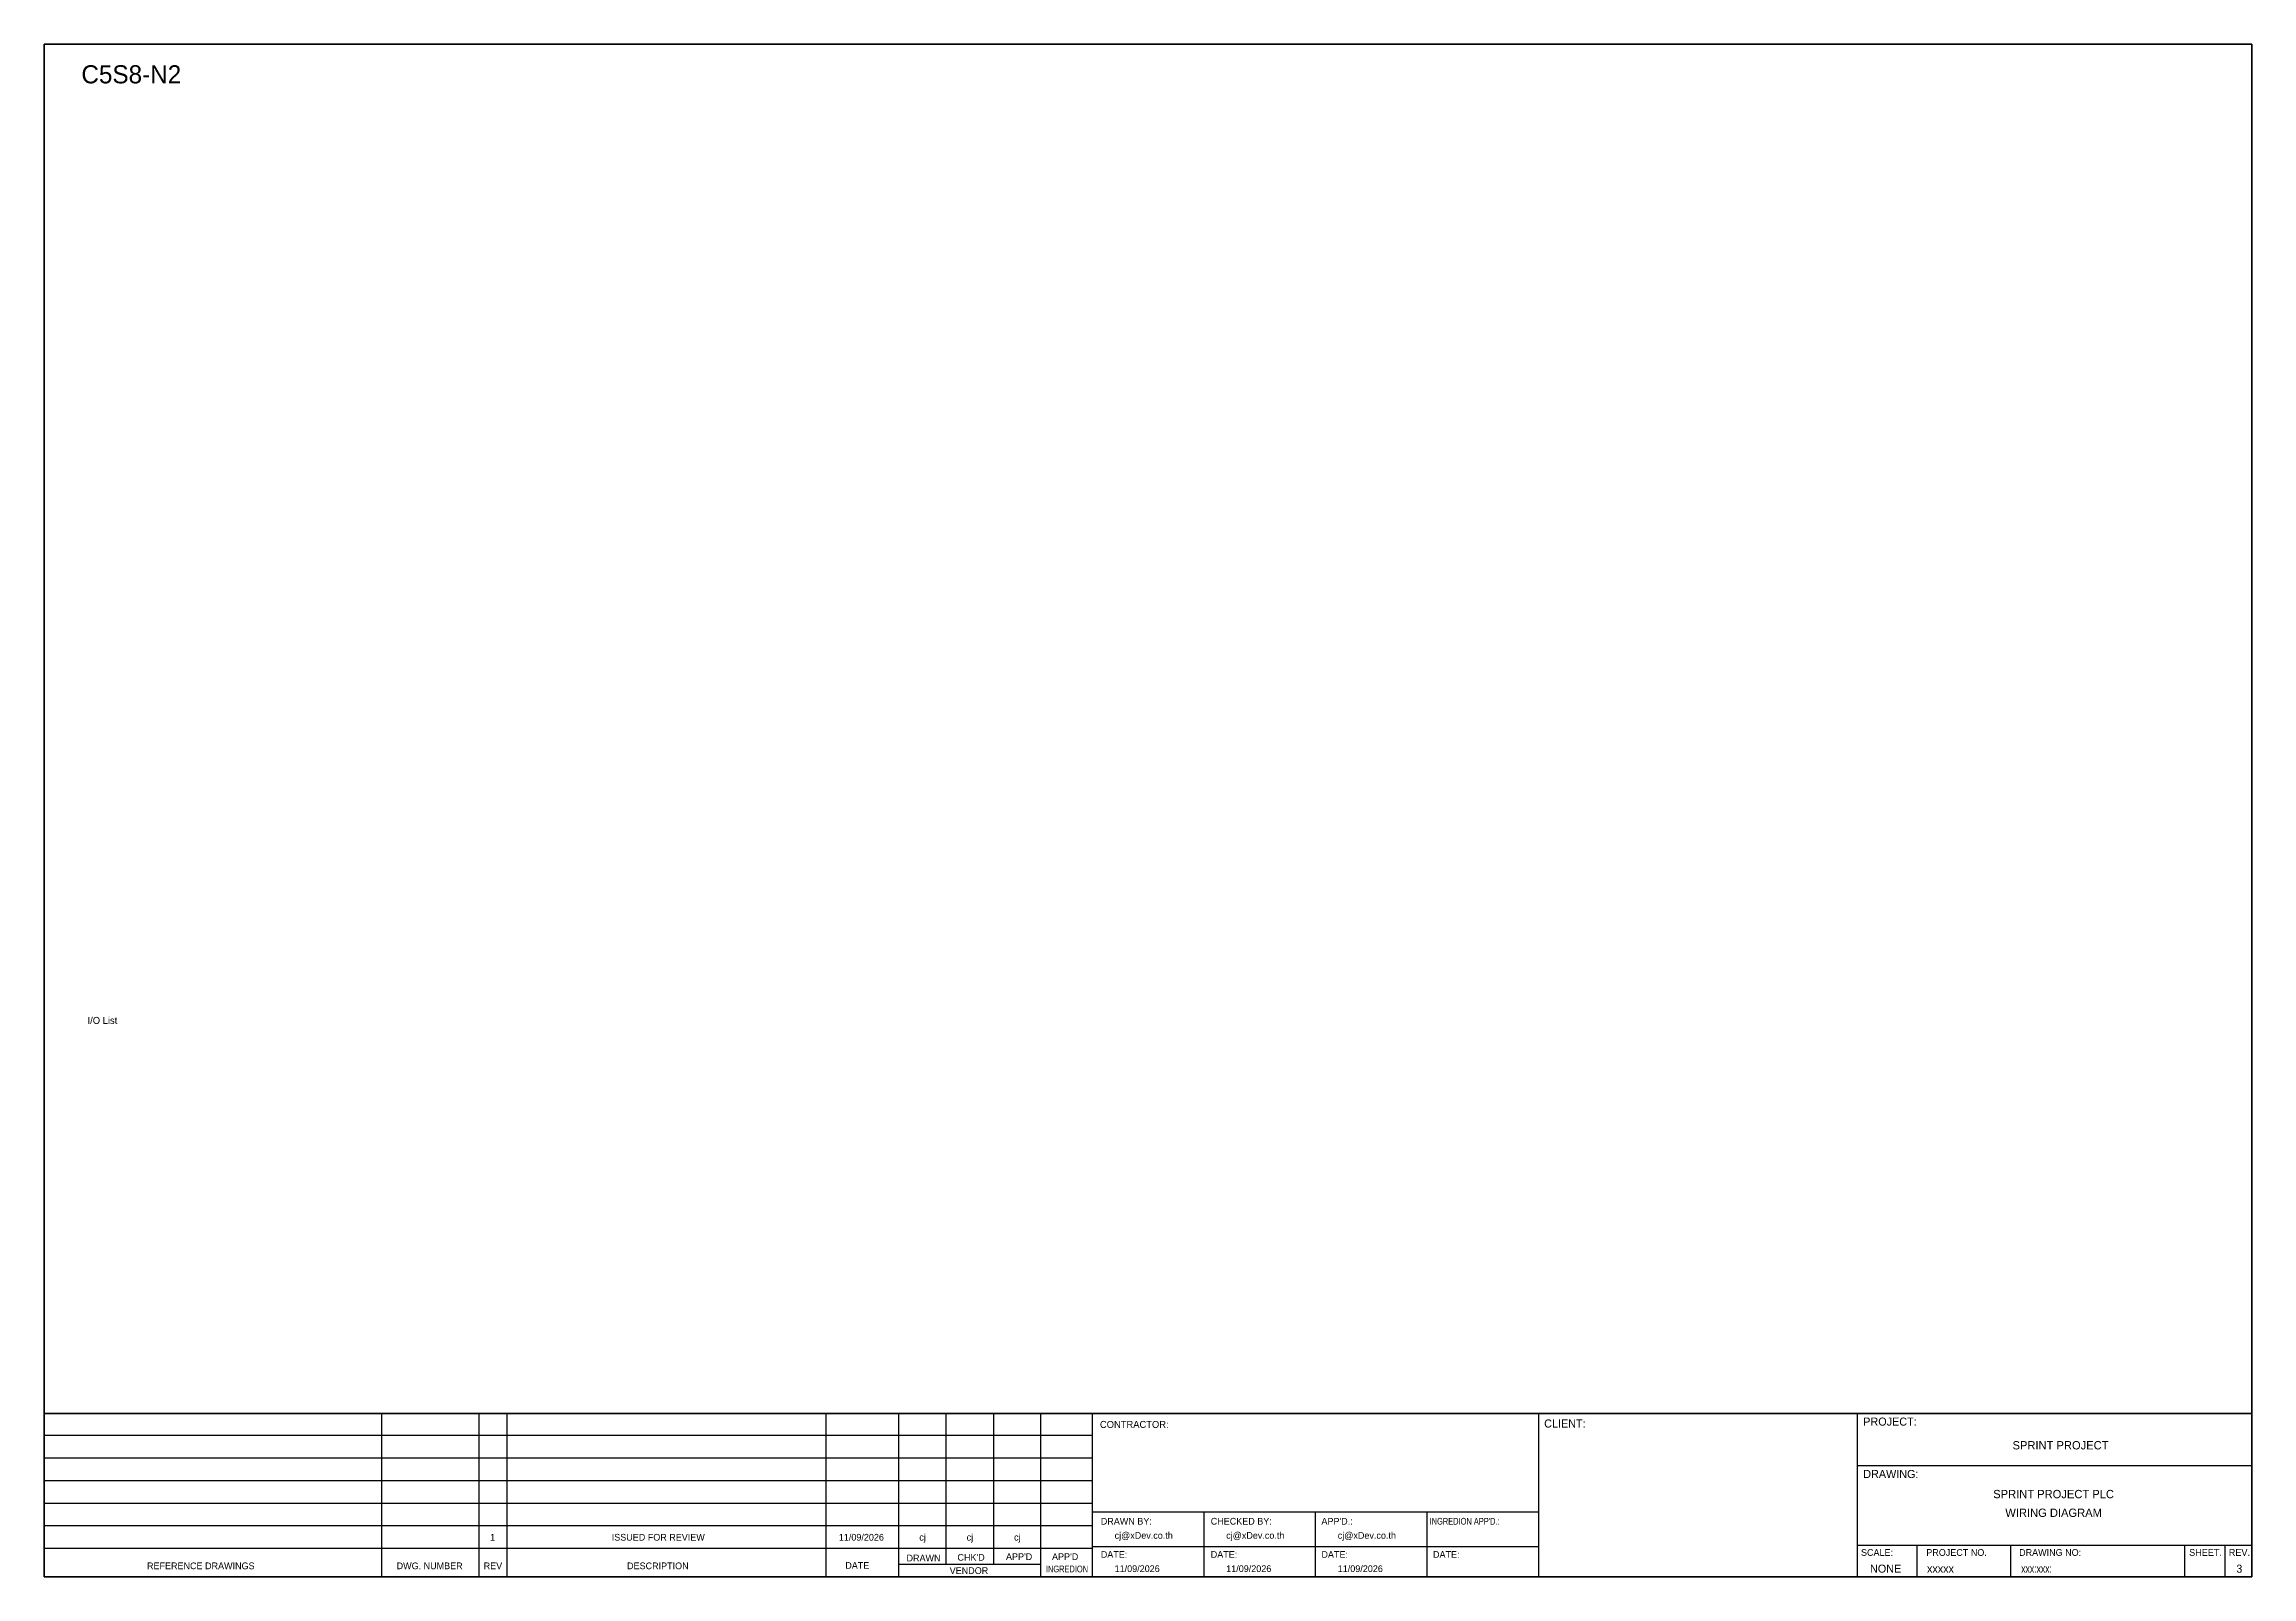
# Model space of a CAD drawing. Header units: metres. Extents: x 0 to 20667, y -39055 to 2704.
# Drawn here: x 0 to 3893, y -39055 to -36351 of the extents above; entities that cross this region are included whole.
import ezdxf
from ezdxf.enums import TextEntityAlignment as Align

# ---------------------------------------------------------------- set-up
doc = ezdxf.new("R2010")
doc.units = ezdxf.units.M

msp = doc.modelspace()

# ---------------------------------------------------------------- texts
at = {"color": 2}
msp.add_text('C5S8-N2', height=32, dxfattribs=at).set_placement((65.7, -36419.8))
at = {"color": 4, "ltscale": 100}
for s, p in [('SPRINT PROJECT', (3555.9, -38822.6)), ('SPRINT PROJECT PLC', (3543.7, -38908.7)), ('WIRING DIAGRAM', (3543.7, -38941.7))]:
    msp.add_text(s, height=14.693, dxfattribs=at).set_placement(p, align=Align.MIDDLE_CENTER)
at = {"layer": 'GT_1', "color": 4}
for s, p in [('CLIENT:', (2645.3, -38791.3)), ('PROJECT:', (3208, -38788)), ('DRAWING:', (3208, -38880.4))]:
    msp.add_text(s, height=14.25, dxfattribs=at).set_placement(p)
at = {"layer": 'MEMBER', "color": 4, "ltscale": 0.8}
for s, height, p in [('I/O List', 12.35, (76.6, -38079.2)), ('CONTRACTOR:', 12.35, (1861.9, -38792)), ('DRAWN BY:', 11.88, (1863.4, -38962.6)), ('CHECKED BY:', 11.875, (2057.3, -38962.6)), ("APP'D.:", 11.88, (2252.5, -38962.6)), ('DATE:', 11.88, (1863.4, -39021.2)), ('cj@xDev.co.th', 11.875, (1887.8, -38987.6)), ('DATE:', 11.88, (2057.3, -39021.2)), ('cj@xDev.co.th', 11.875, (2084.6, -38987.6)), ('DATE:', 11.88, (2252.5, -39021.2)), ('cj@xDev.co.th', 11.875, (2281.3, -38987.6)), ('DATE:', 11.88, (2449.3, -39021.2)), ('SCALE:', 11.88, (3204, -39017.7)), ('PROJECT NO.', 11.875, (3319.2, -39017.7)), ('DRAWING NO:', 11.875, (3482.9, -39017.7)), ('SHEET.', 12, (3782.7, -39017.7)), ('REV.', 12, (3852.6, -39017.7)), ('REFERENCE DRAWINGS', 11.875, (181.4, -39041.3)), ('DWG. NUMBER', 11.875, (621.6, -39041.3)), ('REV', 11.88, (775.1, -39041.3)), ('DESCRIPTION', 11.875, (1028, -39041.3)), ('DATE', 11.88, (1412.8, -39040.6)), ('DRAWN', 11.88, (1520.8, -39027.5)), ('VENDOR', 11.88, (1596.9, -39049.7)), ("CHK'D", 11.88, (1610.6, -39026.3)), ("APP'D", 11.88, (1696.2, -39025.1)), ("APP'D", 11.88, (1777.4, -39025.1)), ('11/09/2026', 11.88, (1887.8, -39046.3)), ('11/09/2026', 11.88, (2084.6, -39046.3)), ('11/09/2026', 11.88, (2281.3, -39046.3)), ('NONE', 14.23, (3220, -39047.4)), ('xxxxx', 14.23, (3320.4, -39047.4))]:
    msp.add_text(s, height=height, dxfattribs=at).set_placement(p)
at = {"layer": 'MEMBER', "color": 4, "ltscale": 0.8, "width": 0.8}
for s, height, p in [("INGREDION APP'D.:", 11.875, (2443.3, -38962.6)), ('INGREDION', 11.88, (1766.6, -39046.8)), ('xxx:xxx:', 14.23, (3486.6, -39047.4))]:
    msp.add_text(s, height=height, dxfattribs=at).set_placement(p)
at = {"layer": 'MEMBER', "color": 4, "ltscale": 0.8}
for s, height, p in [('1', 11.9, (790.9, -38984.9)), ('ISSUED FOR REVIEW', 11.875, (1083, -38984.9)), ('11/09/2026', 11.88, (1441.2, -38984.9)), ('cj', 11.88, (1549.1, -38984.9)), ('cj', 11.88, (1632.6, -38984.9)), ('cj', 11.88, (1716.2, -38984.9))]:
    msp.add_text(s, height=height, dxfattribs=at).set_placement(p, align=Align.MIDDLE_CENTER)
msp.add_text('3', height=14.2, dxfattribs=at).set_placement((3871.2, -39047.4), align=Align.CENTER)

# ---------------------------------------------------------------- linework, layer by layer
at = {"color": 4}
for p, q in [((3302.3, -38998.7), (3302.3, -39054.8)), ((3467.6, -38998.7), (3467.6, -39054.8))]:
    msp.add_line(p, q, dxfattribs=at)
at = {"color": 4, "ltscale": 0.5}
for p, q in [((3774.7, -38998.7), (3774.7, -39054.8)), ((3774.7, -38998.7), (3774.7, -39054.8)), ((3845.9, -38998.7), (3845.9, -39054.8)), ((3845.9, -38998.7), (3845.9, -39054.8))]:
    msp.add_line(p, q, dxfattribs=at)
at = {"layer": 'GT_1', "color": 4}
for p, q in [((595.4, -39054.8), (595.4, -38766.6)), ((767.3, -39054.8), (767.3, -38766.6)), ((816.4, -39054.8), (816.4, -38766.6)), ((1379.1, -39054.8), (1379.1, -38766.6)), ((1507.4, -39054.8), (1507.4, -38766.6)), ((1591, -39033), (1591, -38766.6)), ((1674.5, -39033), (1674.5, -38766.6)), ((1757.8, -39054.8), (1757.8, -38766.6)), ((1848.8, -39054.8), (1848.8, -38766.6)), ((2635.8, -39054.8), (2635.8, -38766.6)), ((3198.1, -39054.8), (3198.1, -38766.6)), ((3198.1, -39054.8), (3198.1, -38766.6)), ((3198.1, -39054.8), (3198.1, -38766.6)), ((1848.8, -38805.5), (0, -38805.5)), ((1848.8, -38845.3), (0, -38845.3)), ((1848.8, -38885.2), (0, -38885.2)), ((1848.8, -38925.1), (0, -38925.1)), ((1848.8, -38965), (0, -38965)), ((2635.8, -38940.5), (1848.8, -38940.5)), ((2045.6, -39054.8), (2045.6, -38940.5)), ((2242.3, -39054.8), (2242.3, -38940.5)), ((2439.1, -39054.8), (2439.1, -38940.5)), ((1848.7, -39005), (0, -39005)), ((2635.8, -39001.9), (1848.8, -39001.9)), ((3198.1, -38998.7), (3893.3, -38998.7)), ((1757.8, -39033), (1507.4, -39033))]:
    msp.add_line(p, q, dxfattribs=at)
at = {"layer": 'HELPPOINT', "color": 4, "lineweight": 35}
for p, q in [((0, -39054.8), (0, -36350.6)), ((0, -36350.6), (3893.3, -36350.6)), ((0, -39054.8), (0, -36350.6)), ((0, -36350.6), (3893.3, -36350.6)), ((3893.3, -36350.6), (3893.3, -39054.8)), ((3893.3, -36350.6), (3893.3, -39054.8)), ((3893.3, -39054.8), (0, -39054.8)), ((3893.3, -39054.8), (0, -39054.8))]:
    msp.add_line(p, q, dxfattribs=at)
at = {"layer": 'HELPPOINT', "color": 4}
for p, q in [((3198.1, -38858.2), (3893.3, -38858.2)), ((3198.1, -38858.2), (3893.3, -38858.2)), ((3198.1, -38998.7), (3893.3, -38998.7))]:
    msp.add_line(p, q, dxfattribs=at)
at = {"layer": 'MEMBER', "color": 4, "lineweight": 35}
msp.add_line((0, -38766.6), (3893.3, -38766.6), dxfattribs=at)
msp.add_line((0, -38766.6), (3893.3, -38766.6), dxfattribs=at)
at = {"layer": 'MEMBER', "color": 4}
for p, q in [((3198.1, -38858.2), (3893.3, -38858.2)), ((3198.1, -38858.2), (3893.3, -38858.2)), ((3198.1, -38998.7), (3893.3, -38998.7)), ((3198.1, -38998.7), (3893.3, -38998.7))]:
    msp.add_line(p, q, dxfattribs=at)

msp.set_redraw_order([(e.dxf.handle, doc.entitydb.next_handle()) for e in msp.query("TEXT MTEXT ATTDEF DIMENSION ARC_DIMENSION")])  # texts and dimensions are drawn at this point

doc.saveas('drawing.dxf')
